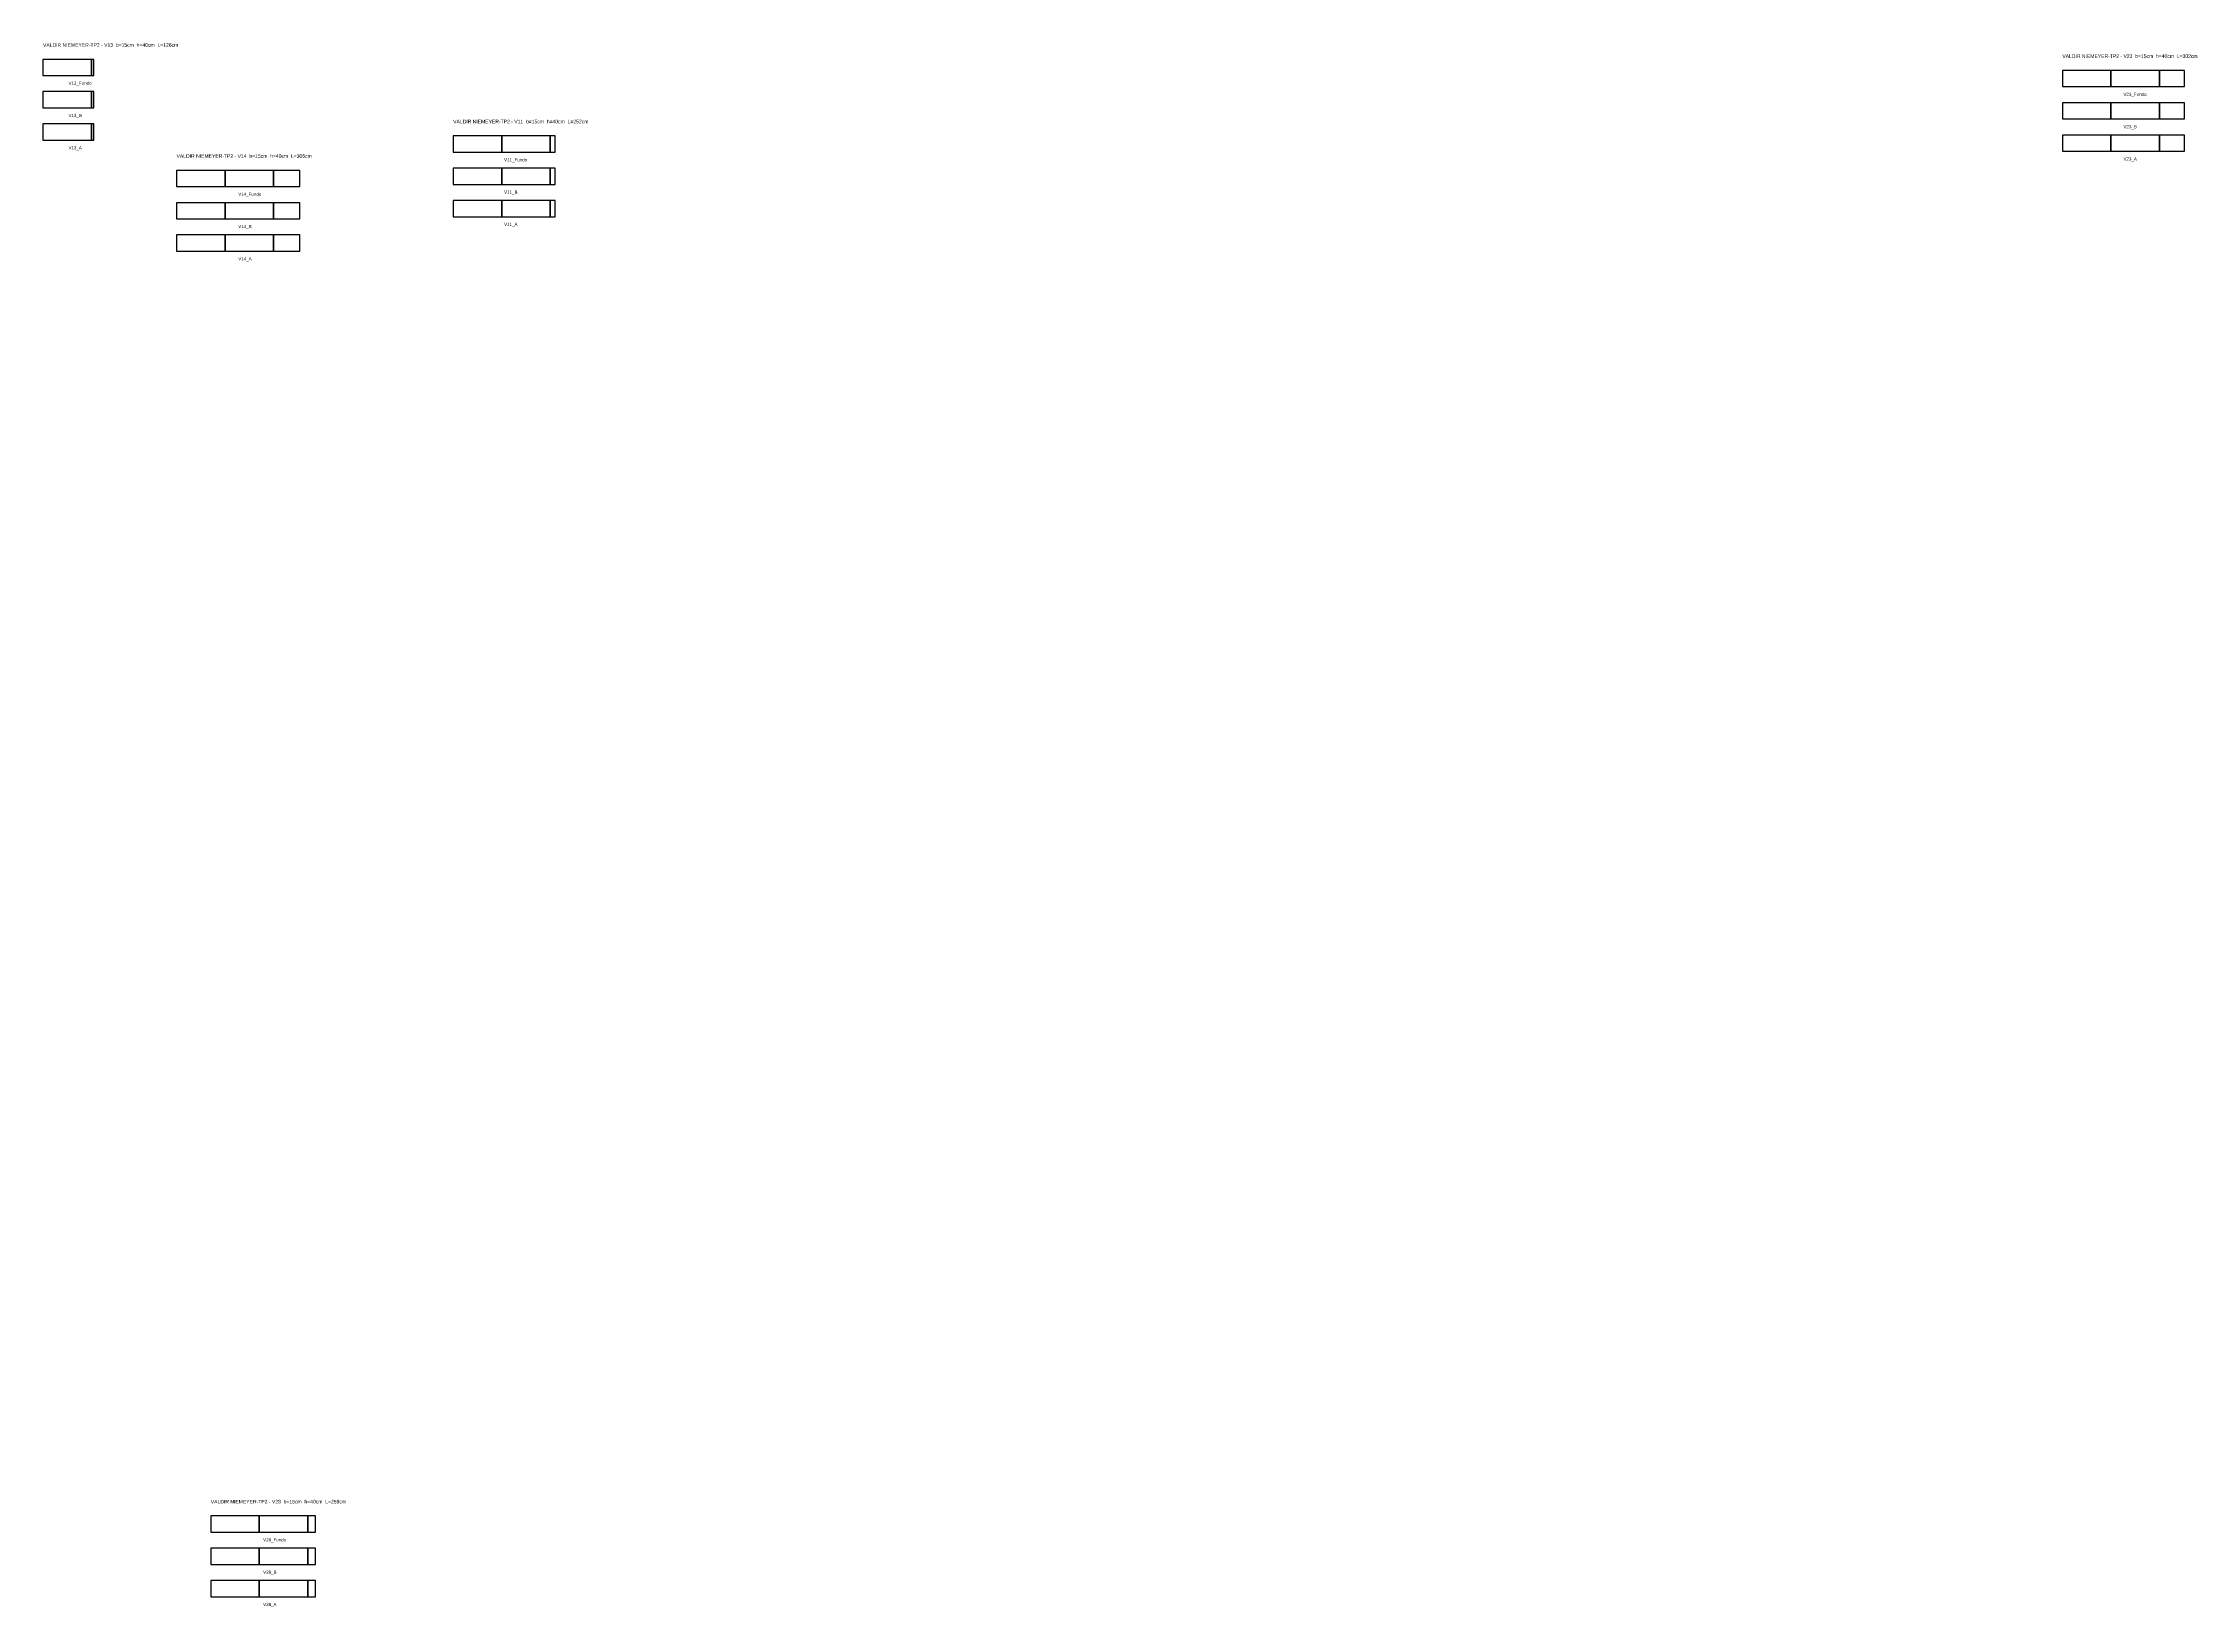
# Model space of a CAD drawing. Header units: metres. Extents: x -252 to 17186, y -12925 to 26302.
# Drawn here: x 6526 to 11846, y 16787 to 20658 of the extents above; entities that cross this region are included whole.
import ezdxf

# ---------------------------------------------------------------- set-up
doc = ezdxf.new("R2010")
doc.units = ezdxf.units.M

msp = doc.modelspace()

# ---------------------------------------------------------------- linework, layer by layer
at = {"layer": 'Paineis'}
for points in [[(6526.22, 20577.66), (6646.22, 20577.66), (6646.22, 20617.66), (6526.22, 20617.66)], [(6646.22, 20577.66), (6652.22, 20577.66), (6652.22, 20617.66), (6646.22, 20617.66)], [(11522.74, 20550.06), (11642.74, 20550.06), (11642.74, 20590.06), (11522.74, 20590.06)], [(11642.74, 20550.06), (11762.74, 20550.06), (11762.74, 20590.06), (11642.74, 20590.06)], [(11762.74, 20550.06), (11825.24, 20550.06), (11825.24, 20590.06), (11762.74, 20590.06)], [(6526.22, 20497.66), (6646.22, 20497.66), (6646.22, 20537.66), (6526.22, 20537.66)], [(6646.22, 20497.66), (6652.22, 20497.66), (6652.22, 20537.66), (6646.22, 20537.66)], [(11522.74, 20470.06), (11642.74, 20470.06), (11642.74, 20510.06), (11522.74, 20510.06)], [(11642.74, 20470.06), (11762.74, 20470.06), (11762.74, 20510.06), (11642.74, 20510.06)], [(11762.74, 20470.06), (11825.24, 20470.06), (11825.24, 20510.06), (11762.74, 20510.06)], [(6526.22, 20417.66), (6646.22, 20417.66), (6646.22, 20457.66), (6526.22, 20457.66)], [(6646.22, 20417.66), (6652.22, 20417.66), (6652.22, 20457.66), (6646.22, 20457.66)], [(7541.12, 20388.09), (7661.12, 20388.09), (7661.12, 20428.09), (7541.12, 20428.09)], [(7661.12, 20388.09), (7781.12, 20388.09), (7781.12, 20428.09), (7661.12, 20428.09)], [(7781.12, 20388.09), (7793.12, 20388.09), (7793.12, 20428.09), (7781.12, 20428.09)], [(11522.74, 20390.06), (11642.74, 20390.06), (11642.74, 20430.06), (11522.74, 20430.06)], [(11642.74, 20390.06), (11762.74, 20390.06), (11762.74, 20430.06), (11642.74, 20430.06)], [(11762.74, 20390.06), (11825.24, 20390.06), (11825.24, 20430.06), (11762.74, 20430.06)], [(6856.62, 20302.84), (6976.62, 20302.84), (6976.62, 20342.84), (6856.62, 20342.84)], [(6976.62, 20302.84), (7096.62, 20302.84), (7096.62, 20342.84), (6976.62, 20342.84)], [(7096.62, 20302.84), (7162.12, 20302.84), (7162.12, 20342.84), (7096.62, 20342.84)], [(7541.12, 20308.09), (7661.12, 20308.09), (7661.12, 20348.09), (7541.12, 20348.09)], [(7661.12, 20308.09), (7781.12, 20308.09), (7781.12, 20348.09), (7661.12, 20348.09)], [(7781.12, 20308.09), (7793.12, 20308.09), (7793.12, 20348.09), (7781.12, 20348.09)], [(6856.62, 20222.84), (6976.62, 20222.84), (6976.62, 20262.84), (6856.62, 20262.84)], [(6976.62, 20222.84), (7096.62, 20222.84), (7096.62, 20262.84), (6976.62, 20262.84)], [(7096.62, 20222.84), (7162.12, 20222.84), (7162.12, 20262.84), (7096.62, 20262.84)], [(7541.12, 20228.09), (7661.12, 20228.09), (7661.12, 20268.09), (7541.12, 20268.09)], [(7661.12, 20228.09), (7781.12, 20228.09), (7781.12, 20268.09), (7661.12, 20268.09)], [(7781.12, 20228.09), (7793.12, 20228.09), (7793.12, 20268.09), (7781.12, 20268.09)], [(6856.62, 20142.84), (6976.62, 20142.84), (6976.62, 20182.84), (6856.62, 20182.84)], [(6976.62, 20142.84), (7096.62, 20142.84), (7096.62, 20182.84), (6976.62, 20182.84)], [(7096.62, 20142.84), (7162.12, 20142.84), (7162.12, 20182.84), (7096.62, 20182.84)], [(6941.44, 16971.88), (7061.44, 16971.88), (7061.44, 17011.88), (6941.44, 17011.88)], [(7061.44, 16971.88), (7181.44, 16971.88), (7181.44, 17011.88), (7061.44, 17011.88)], [(7181.44, 16971.88), (7200.44, 16971.88), (7200.44, 17011.88), (7181.44, 17011.88)], [(6941.44, 16891.88), (7061.44, 16891.88), (7061.44, 16931.88), (6941.44, 16931.88)], [(7061.44, 16891.88), (7181.44, 16891.88), (7181.44, 16931.88), (7061.44, 16931.88)], [(7181.44, 16891.88), (7200.44, 16891.88), (7200.44, 16931.88), (7181.44, 16931.88)], [(6941.44, 16811.88), (7061.44, 16811.88), (7061.44, 16851.88), (6941.44, 16851.88)], [(7061.44, 16811.88), (7181.44, 16811.88), (7181.44, 16851.88), (7061.44, 16851.88)], [(7181.44, 16811.88), (7200.44, 16811.88), (7200.44, 16851.88), (7181.44, 16851.88)]]:
    msp.add_lwpolyline(points, close=True, dxfattribs=at)

# ---------------------------------------------------------------- texts
at = {"layer": 'NOMENCLATURA', "char_height": 9, "attachment_point": 1}
for s, insert in [('VALDIR NIEMEYER-TP2 - V13  b=15cm  h=40cm  L=126cm', (6526.22, 20657.66)), ('VALDIR NIEMEYER-TP2 - V23  b=15cm  h=40cm  L=302cm', (11522.74, 20630.06)), ('VALDIR NIEMEYER-TP2 - V11  b=15cm  h=40cm  L=252cm', (7541.12, 20468.09)), ('VALDIR NIEMEYER-TP2 - V14  b=15cm  h=40cm  L=306cm', (6856.62, 20382.84)), ('VALDIR NIEMEYER-TP2 - V28  b=15cm  h=40cm  L=259cm', (6941.44, 17051.88))]:
    msp.add_mtext(s, dxfattribs=dict(at, insert=insert))
at = {"layer": 'Texto Secao', "char_height": 8, "attachment_point": 1}
for s, insert in [('V13_Fundo', (6589.22, 20562.66)), ('V23_Fundo', (11673.99, 20535.06)), ('V13_B', (6589.22, 20482.66)), ('V23_B', (11673.99, 20455.06)), ('V13_A', (6589.22, 20402.66)), ('V23_A', (11673.99, 20375.06)), ('V11_Fundo', (7667.12, 20373.09)), ('V14_Fundo', (7009.37, 20287.84)), ('V11_B', (7667.12, 20293.09)), ('V14_B', (7009.37, 20207.84)), ('V11_A', (7667.12, 20213.09)), ('V14_A', (7009.37, 20127.84)), ('V28_Fundo', (7070.94, 16956.88)), ('V28_B', (7070.94, 16876.88)), ('V28_A', (7070.94, 16796.88))]:
    msp.add_mtext(s, dxfattribs=dict(at, insert=insert))

doc.saveas('drawing.dxf')
